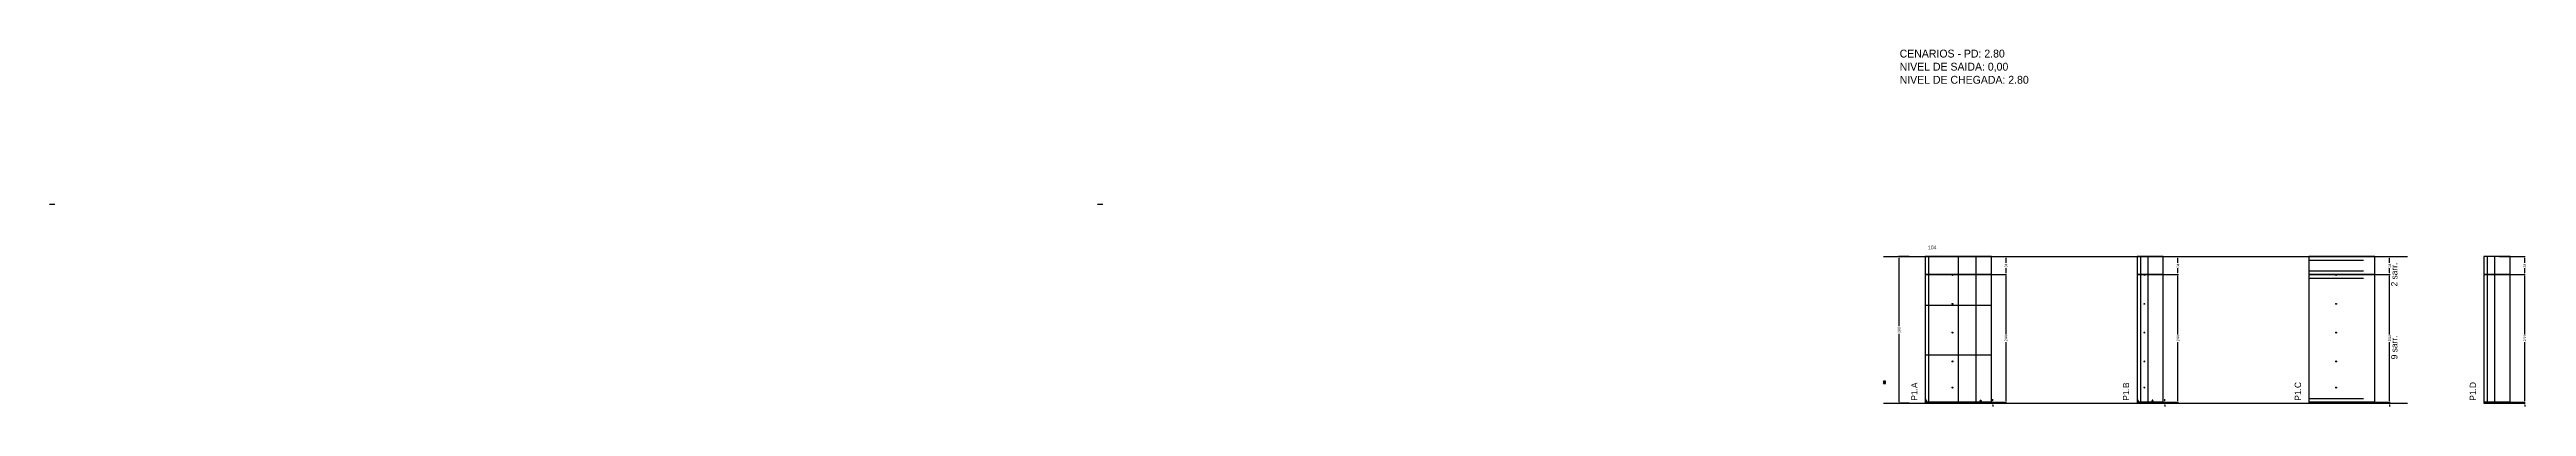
# Model space of a CAD drawing. Header units: centimetres. Extents: x -10500 to 4081, y -386 to 295.
# Drawn here: x -10500 to -5773, y -386 to 295 of the extents above; entities that cross this region are included whole.
import ezdxf

# ---------------------------------------------------------------- set-up
doc = ezdxf.new("R2010")
doc.units = ezdxf.units.CM
doc.linetypes.add('DASHED', pattern=[2, -2])
for name, color, linetype in [('00 - FELIPE', 7, 'Continuous'), ('BARRA ANCORAGEM', 7, 'Continuous'), ('CARIMBO', 7, 'Continuous'), ('CONCRETO', 150, 'Continuous'), ('COTA', 241, 'Continuous'), ('COTAS FURACAO', 16, 'Continuous'), ('Demarcação 1', 7, 'Continuous'), ('Demarcação 2', 7, 'Continuous'), ('Folhas', 7, 'Continuous'), ('Madeira', 30, 'Continuous'), ('NIVEL', 7, 'Continuous'), ('NOMENCLATURA', 7, 'Continuous'), ('Nível', 160, 'Continuous'), ('Painéis', 200, 'Continuous'), ('Perfil Metálico', 150, 'Continuous'), ('Pilares', 7, 'Continuous'), ('SARR_2.2x7', 40, 'Continuous'), ('SARR_3.5x7', 81, 'Continuous'), ('texto', 7, 'Continuous'), ('TIRAS REESCORAMENTO', 7, 'Continuous'), ('TRAÇO', 7, 'Continuous'), ('Vigas', 7, 'Continuous')]:
    doc.layers.add(name, color=color, linetype=linetype)
doc.dimstyles.new('PAINEL-NOVA', dxfattribs={"dimtxt": 5, "dimasz": 3, "dimexe": 1, "dimexo": 1, "dimgap": 1, "dimtad": 1, "dimcen": 2.5, "dimazin": 3, "dimtfac": 1, "dimtmove": 0, "dimatfit": 3})

# ---------------------------------------------------------------- blocks, each defined once
blk = doc.blocks.new('_CLOSEDFILLED')
at = {"color": 0, "linetype": 'BYBLOCK'}
blk.add_solid([(-1, 0.2), (0, 0), (-1, -0.2)], dxfattribs=at)
blk = doc.blocks.new('*D1')
for p, q in [((-6951, -100), (-6971, -100)), ((-6970, -232.5), (-6970, -103)), ((-6970, -377), (-6970, -247.5)), ((-6951, -380), (-6971, -380))]:
    blk.add_line(p, q)
at = {"layer": 'Defpoints'}
for p in [(-6950, -100), (-6970, -380), (-6950, -380)]:
    blk.add_point(p, dxfattribs=at)
at = {"layer": 'COTA', "xscale": 3, "yscale": 3}
for p, rotation in [((-6970, -100), 90), ((-6970, -380), 270)]:
    blk.add_blockref('_CLOSEDFILLED', p, dxfattribs=dict(at, rotation=rotation))
at = {"layer": 'COTA', "insert": (-6970, -240), "char_height": 5, "attachment_point": 5, "rotation": 90}
blk.add_mtext('280', dxfattribs=at)
blk = doc.blocks.new('MULDURA')
at = {"layer": 'Paineis'}
for p, q in [((0, 0), (4, 4)), ((4, 0), (0, 4))]:
    blk.add_line(p, q, dxfattribs=at)
blk.add_lwpolyline([(0, 0), (4, 0), (4, 4), (0, 4)], close=True, dxfattribs=at)
blk = doc.blocks.new('*D3')
for p, q in [((-6815, -134), (-6765, -134)), ((-6766, -248.5), (-6766, -137)), ((-6766, -375), (-6766, -263.5)), ((-6815, -378), (-6765, -378))]:
    blk.add_line(p, q)
at = {"layer": 'Defpoints'}
for p in [(-6816, -134), (-6816, -378), (-6766, -378)]:
    blk.add_point(p, dxfattribs=at)
at = {"layer": 'COTA', "xscale": 3, "yscale": 3}
for p, rotation in [((-6766, -134), 90), ((-6766, -378), 270)]:
    blk.add_blockref('_CLOSEDFILLED', p, dxfattribs=dict(at, rotation=rotation))
at = {"layer": 'COTA', "insert": (-6766, -256), "char_height": 5, "attachment_point": 5, "rotation": 90}
blk.add_mtext('244', dxfattribs=at)
blk = doc.blocks.new('*D4')
for p, q in [((-6815, -100), (-6765, -100)), ((-6815, -134), (-6765, -134)), ((-6766, -112), (-6766, -103)), ((-6766, -131), (-6766, -122))]:
    blk.add_line(p, q)
at = {"layer": 'Defpoints'}
for p in [(-6816, -100), (-6816, -134), (-6766, -134)]:
    blk.add_point(p, dxfattribs=at)
at = {"layer": 'COTA', "xscale": 3, "yscale": 3}
for p, rotation in [((-6766, -100), 90), ((-6766, -134), 270)]:
    blk.add_blockref('_CLOSEDFILLED', p, dxfattribs=dict(at, rotation=rotation))
at = {"layer": 'COTA', "insert": (-6766, -117), "char_height": 5, "attachment_point": 5, "rotation": 90}
blk.add_mtext('34', dxfattribs=at)
blk = doc.blocks.new('SLIPTEE')
at = {"layer": 'Paineis'}
blk.add_lwpolyline([(0, 0), (3, 0), (3, 1.5), (2, 1.5), (2, 3), (1, 3), (1, 1.5), (0, 1.5)], close=True, dxfattribs=at)
blk = doc.blocks.new('SLIPTDD')
at = {"layer": 'Paineis'}
blk.add_line((0, 1.5), (3, 1.5), dxfattribs=at)
blk.add_lwpolyline([(0, 0), (3, 0), (3, 1.5), (2, 1.5), (2, 3), (1, 3), (1, 1.5), (0, 1.5)], close=True, dxfattribs=at)
blk = doc.blocks.new('furacao')
at = {"layer": 'COTAS FURACAO'}
for p, q in [((-1.2, 0), (1.2, 0)), ((0, -1.2), (0, 1.2))]:
    blk.add_line(p, q, dxfattribs=at)
blk.add_circle((0, 0), 0.8, dxfattribs=at)
blk = doc.blocks.new('*D6')
for p, q in [((-6487, -134), (-6437, -134)), ((-6438, -248.5), (-6438, -137)), ((-6438, -375), (-6438, -263.5)), ((-6487, -378), (-6437, -378))]:
    blk.add_line(p, q)
at = {"layer": 'Defpoints'}
for p in [(-6488, -134), (-6488, -378), (-6438, -378)]:
    blk.add_point(p, dxfattribs=at)
at = {"layer": 'COTA', "xscale": 3, "yscale": 3}
for p, rotation in [((-6438, -134), 90), ((-6438, -378), 270)]:
    blk.add_blockref('_CLOSEDFILLED', p, dxfattribs=dict(at, rotation=rotation))
at = {"layer": 'COTA', "insert": (-6438, -256), "char_height": 5, "attachment_point": 5, "rotation": 90}
blk.add_mtext('244', dxfattribs=at)
blk = doc.blocks.new('*D7')
for p, q in [((-6487, -100), (-6437, -100)), ((-6487, -134), (-6437, -134)), ((-6438, -112), (-6438, -103)), ((-6438, -131), (-6438, -122))]:
    blk.add_line(p, q)
at = {"layer": 'Defpoints'}
for p in [(-6488, -100), (-6488, -134), (-6438, -134)]:
    blk.add_point(p, dxfattribs=at)
at = {"layer": 'COTA', "xscale": 3, "yscale": 3}
for p, rotation in [((-6438, -100), 90), ((-6438, -134), 270)]:
    blk.add_blockref('_CLOSEDFILLED', p, dxfattribs=dict(at, rotation=rotation))
at = {"layer": 'COTA', "insert": (-6438, -117), "char_height": 5, "attachment_point": 5, "rotation": 90}
blk.add_mtext('34', dxfattribs=at)
blk = doc.blocks.new('*D9')
for p, q in [((-6083, -134), (-6033, -134)), ((-6034, -248.5), (-6034, -137)), ((-6034, -375), (-6034, -263.5)), ((-6083, -378), (-6033, -378))]:
    blk.add_line(p, q)
at = {"layer": 'Defpoints'}
for p in [(-6084, -134), (-6084, -378), (-6034, -378)]:
    blk.add_point(p, dxfattribs=at)
at = {"layer": 'COTA', "xscale": 3, "yscale": 3}
for p, rotation in [((-6034, -134), 90), ((-6034, -378), 270)]:
    blk.add_blockref('_CLOSEDFILLED', p, dxfattribs=dict(at, rotation=rotation))
at = {"layer": 'COTA', "insert": (-6034, -256), "char_height": 5, "attachment_point": 5, "rotation": 90}
blk.add_mtext('244', dxfattribs=at)
blk = doc.blocks.new('*D10')
for p, q in [((-6083, -100), (-6033, -100)), ((-6083, -134), (-6033, -134)), ((-6034, -112), (-6034, -103)), ((-6034, -131), (-6034, -122))]:
    blk.add_line(p, q)
at = {"layer": 'Defpoints'}
for p in [(-6084, -100), (-6084, -134), (-6034, -134)]:
    blk.add_point(p, dxfattribs=at)
at = {"layer": 'COTA', "xscale": 3, "yscale": 3}
for p, rotation in [((-6034, -100), 90), ((-6034, -134), 270)]:
    blk.add_blockref('_CLOSEDFILLED', p, dxfattribs=dict(at, rotation=rotation))
at = {"layer": 'COTA', "insert": (-6034, -117), "char_height": 5, "attachment_point": 5, "rotation": 90}
blk.add_mtext('34', dxfattribs=at)
blk = doc.blocks.new('*D12')
for p, q in [((-5825, -134), (-5775, -134)), ((-5776, -248.5), (-5776, -137)), ((-5776, -375), (-5776, -263.5)), ((-5825, -378), (-5775, -378))]:
    blk.add_line(p, q)
at = {"layer": 'Defpoints'}
for p in [(-5826, -134), (-5826, -378), (-5776, -378)]:
    blk.add_point(p, dxfattribs=at)
at = {"layer": 'COTA', "xscale": 3, "yscale": 3}
for p, rotation in [((-5776, -134), 90), ((-5776, -378), 270)]:
    blk.add_blockref('_CLOSEDFILLED', p, dxfattribs=dict(at, rotation=rotation))
at = {"layer": 'COTA', "insert": (-5776, -256), "char_height": 5, "attachment_point": 5, "rotation": 90}
blk.add_mtext('244', dxfattribs=at)
blk = doc.blocks.new('*D13')
for p, q in [((-5825, -100), (-5775, -100)), ((-5825, -134), (-5775, -134)), ((-5776, -112), (-5776, -103)), ((-5776, -131), (-5776, -122))]:
    blk.add_line(p, q)
at = {"layer": 'Defpoints'}
for p in [(-5826, -100), (-5826, -134), (-5776, -134)]:
    blk.add_point(p, dxfattribs=at)
at = {"layer": 'COTA', "xscale": 3, "yscale": 3}
for p, rotation in [((-5776, -100), 90), ((-5776, -134), 270)]:
    blk.add_blockref('_CLOSEDFILLED', p, dxfattribs=dict(at, rotation=rotation))
at = {"layer": 'COTA', "insert": (-5776, -117), "char_height": 5, "attachment_point": 5, "rotation": 90}
blk.add_mtext('34', dxfattribs=at)

msp = doc.modelspace()

# ---------------------------------------------------------------- linework, layer by layer
msp.add_line((-8500, 0), (-8490, 0))
at = {"layer": '00 - FELIPE'}
msp.add_line((-10500, 0), (-10490, 0), dxfattribs=at)
at = {"layer": 'BARRA ANCORAGEM'}
msp.add_line((-8500, 0), (-8490, 0), dxfattribs=at)
at = {"layer": 'CARIMBO'}
msp.add_line((-10500, 0), (-10490, 0), dxfattribs=at)
at = {"layer": 'CONCRETO'}
msp.add_line((-8500, 0), (-8490, 0), dxfattribs=at)
at = {"layer": 'Defpoints'}
msp.add_line((-10500, 0), (-10490, 0), dxfattribs=at)
at = {"layer": 'Demarcação 1'}
msp.add_line((-10500, 0), (-10490, 0), dxfattribs=at)
at = {"layer": 'Demarcação 2'}
msp.add_line((-10500, 0), (-10490, 0), dxfattribs=at)
at = {"layer": 'Folhas'}
msp.add_line((-8500, 0), (-8490, 0), dxfattribs=at)
at = {"layer": 'Madeira'}
for points in [[(-6920, -192.4), (-6794, -192.4)], [(-6920, -287.6), (-6794, -287.6)]]:
    msp.add_lwpolyline(points, dxfattribs=at)
at = {"layer": 'NIVEL'}
msp.add_line((-8500, 0), (-8490, 0), dxfattribs=at)
at = {"layer": 'Nível', "linetype": 'DASHED'}
for points in [[(-7000, -100), (-6000, -100)], [(-7000, -380), (-6000, -380)]]:
    msp.add_lwpolyline(points, dxfattribs=at)
at = {"layer": 'Painéis'}
for points in [[(-6920, -134), (-6794, -134), (-6794, -100), (-6920, -100)], [(-6920, -380), (-6794, -380), (-6794, -100), (-6920, -100)], [(-6920, -378), (-6794, -378), (-6794, -134), (-6920, -134)], [(-6516, -134), (-6466, -134), (-6466, -100), (-6516, -100)], [(-6516, -378), (-6466, -378), (-6466, -134), (-6516, -134)], [(-6188, -134), (-6062, -134), (-6062, -100), (-6188, -100)], [(-6188, -378), (-6062, -378), (-6062, -134), (-6188, -134)], [(-5854, -134), (-5804, -134), (-5804, -100), (-5854, -100)], [(-5854, -378), (-5804, -378), (-5804, -134), (-5854, -134)], [(-6920, -380), (-6794, -380), (-6794, -378), (-6920, -378)], [(-6516, -380), (-6466, -380), (-6466, -378), (-6516, -378)], [(-6188, -380), (-6062, -380), (-6062, -378), (-6188, -378)], [(-5854, -380), (-5804, -380), (-5804, -378), (-5854, -378)]]:
    msp.add_lwpolyline(points, close=True, dxfattribs=at)
at = {"layer": 'Perfil Metálico'}
msp.add_line((-6857, -380), (-6857, -100), dxfattribs=at)
at = {"layer": 'Pilares'}
msp.add_line((-10500, 0), (-10490, 0), dxfattribs=at)
at = {"layer": 'SARR_2.2x7'}
for points in [[(-6913, -134), (-6913, -100)], [(-6823, -134), (-6823, -100)], [(-6509, -134), (-6509, -100)], [(-6495, -134), (-6495, -100)], [(-6188, -107), (-6084, -107)], [(-6188, -127), (-6084, -127)], [(-6188, -141), (-6084, -141)], [(-5847, -134), (-5847, -100)], [(-5833, -134), (-5833, -100)], [(-6188, -371), (-6084, -371)]]:
    msp.add_lwpolyline(points, dxfattribs=at)
at = {"layer": 'SARR_2.2x7', "linetype": 'DASHED'}
for points in [[(-6913, -378), (-6913, -134)], [(-6823, -378), (-6823, -134)], [(-6509, -378), (-6509, -134)], [(-6495, -378), (-6495, -134)], [(-5847, -378), (-5847, -134)], [(-5833, -378), (-5833, -134)]]:
    msp.add_lwpolyline(points, dxfattribs=at)
at = {"layer": 'SARR_3.5x7'}
msp.add_line((-10500, 0), (-10490, 0), dxfattribs=at)
at = {"layer": 'TEXTO'}
msp.add_line((-10500, 0), (-10490, 0), dxfattribs=at)
at = {"layer": 'TIRAS REESCORAMENTO'}
msp.add_line((-10500, 0), (-10490, 0), dxfattribs=at)
at = {"layer": 'TRAÇO'}
msp.add_line((-10500, 0), (-10490, 0), dxfattribs=at)
at = {"layer": 'Vigas'}
msp.add_line((-10500, 0), (-10490, 0), dxfattribs=at)

# ---------------------------------------------------------------- block references
at = {"layer": 'COTA'}
for name, p in [('furacao', (-6868, -135)), ('furacao', (-6502, -135)), ('furacao', (-6136, -135)), ('furacao', (-6868, -190)), ('furacao', (-6502, -190)), ('furacao', (-6136, -190)), ('furacao', (-6868, -245)), ('furacao', (-6502, -245)), ('furacao', (-6136, -245)), ('furacao', (-6868, -300)), ('furacao', (-6502, -300)), ('furacao', (-6136, -300)), ('MULDURA', (-7000, -342)), ('SLIPTEE', (-6920, -377)), ('furacao', (-6868, -350)), ('SLIPTDD', (-6816, -377)), ('SLIPTEE', (-6516, -377)), ('furacao', (-6502, -350)), ('SLIPTDD', (-6488, -377)), ('furacao', (-6136, -350))]:
    msp.add_blockref(name, p, dxfattribs=at)

# ---------------------------------------------------------------- texts
at = {"layer": 'NOMENCLATURA'}
for s, p in [('CENARIOS - PD: 2.80', (-6969, 280)), ('NIVEL DE SAIDA: 0,00', (-6969, 255)), ('NIVEL DE CHEGADA: 2.80', (-6969, 230))]:
    msp.add_text(s, height=15, dxfattribs=at).set_placement(p)
for s, p in [('2 sarr.', (-6019, -157)), ('9 sarr.', (-6019, -296)), ('P1.A', (-6935, -375)), ('P1.B', (-6531, -375)), ('P1.C', (-6203, -375)), ('P1.D', (-5869, -375))]:
    msp.add_text(s, height=12, rotation=90, dxfattribs=at).set_placement(p)
at = {"layer": 'texto'}
msp.add_text('104', height=7, dxfattribs=at).set_placement((-6915, -86))

# ---------------------------------------------------------------- dimensions: what is measured, and where the dimension line sits
at = {"layer": 'COTA'}
for base, p1, p2, picture, middle in [((-6970, -380), (-6950, -380), (-6950, -100), '*D1', (-6970, -240)), ((-6766, -134), (-6816, -134), (-6816, -100), '*D4', (-6766, -117)), ((-6766, -378), (-6816, -378), (-6816, -134), '*D3', (-6766, -256)), ((-6438, -134), (-6488, -134), (-6488, -100), '*D7', (-6438, -117)), ((-6438, -378), (-6488, -378), (-6488, -134), '*D6', (-6438, -256)), ((-6034, -134), (-6084, -134), (-6084, -100), '*D10', (-6034, -117)), ((-6034, -378), (-6084, -378), (-6084, -134), '*D9', (-6034, -256)), ((-5776, -134), (-5826, -134), (-5826, -100), '*D13', (-5776, -117)), ((-5776, -378), (-5826, -378), (-5826, -134), '*D12', (-5776, -256))]:
    dim = msp.add_linear_dim(base=base, p1=p1, p2=p2, angle=90, dimstyle='PAINEL-NOVA', dxfattribs=at)
    dim.commit()
    dim.dimension.update_dxf_attribs({"geometry": picture, "text_midpoint": middle})
for base, p1, p2 in [((-6791, -380), (-6816, -380), (-6816, -378)), ((-6463, -380), (-6488, -380), (-6488, -378)), ((-6034, -380), (-6084, -380), (-6084, -378)), ((-5776, -380), (-5826, -380), (-5826, -378))]:
    msp.add_linear_dim(base=base, p1=p1, p2=p2, angle=90, dimstyle='PAINEL-NOVA', dxfattribs=at).render()

doc.saveas('drawing.dxf')
